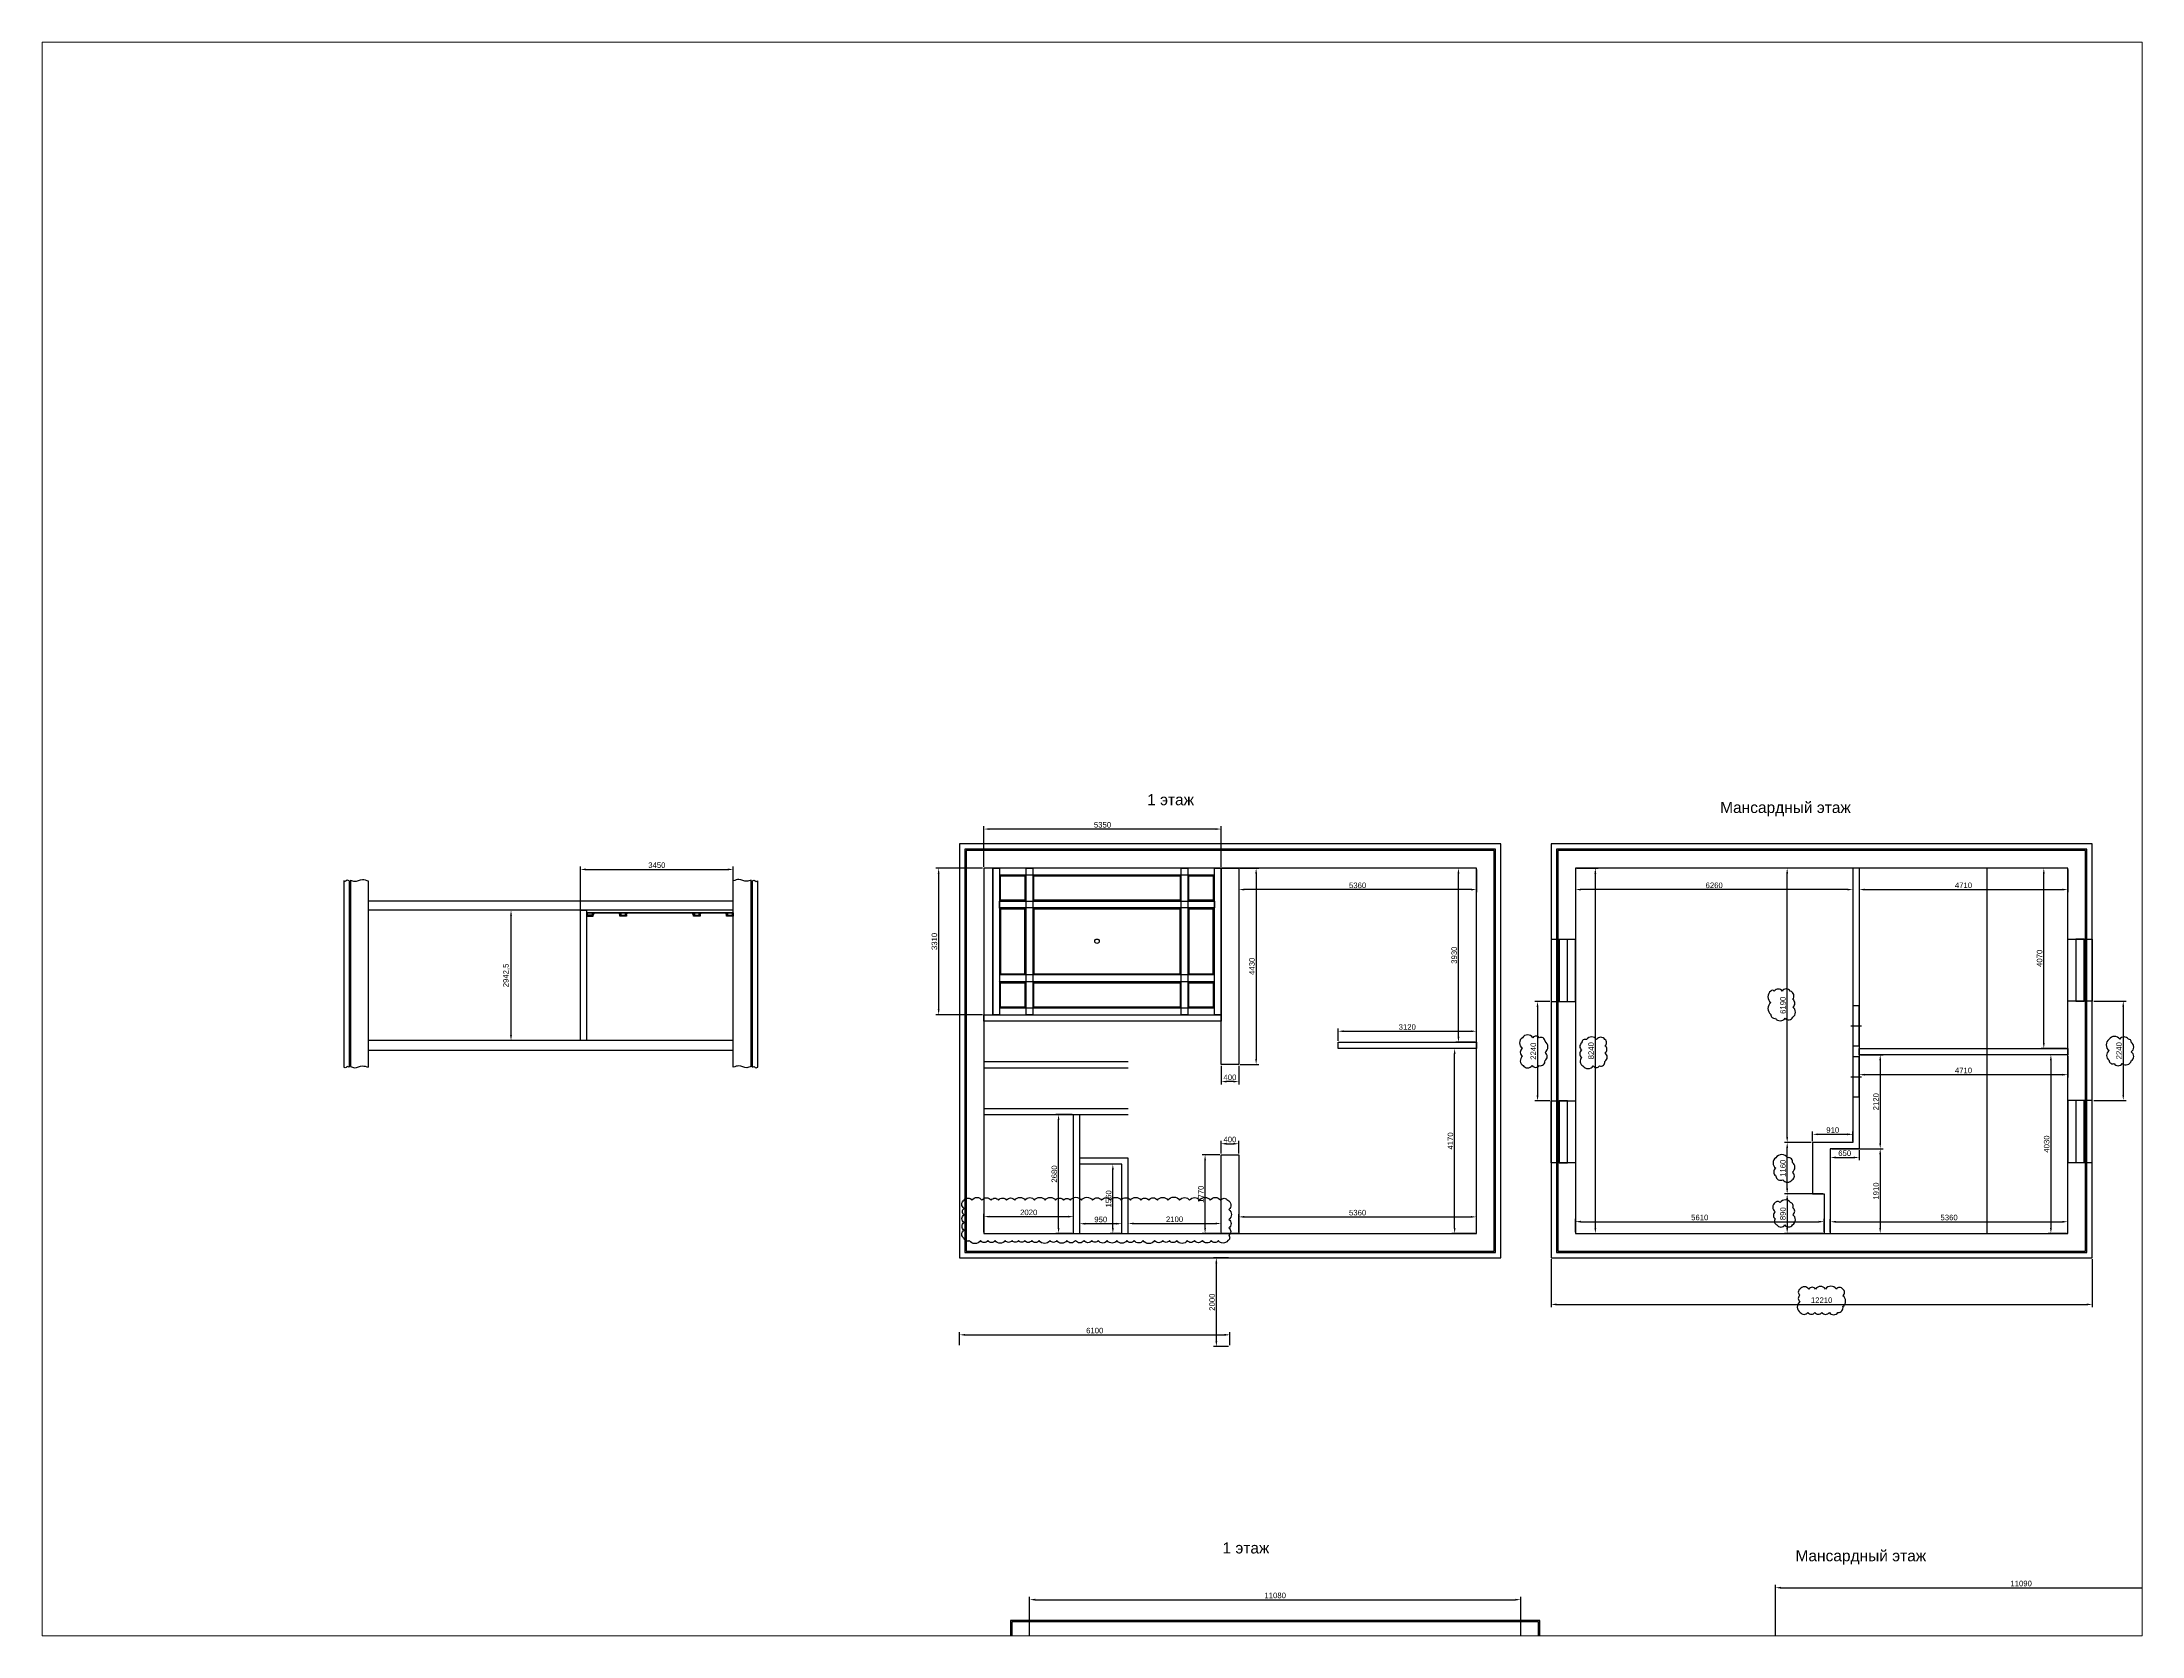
# Paper-space layout 'Layout1' of a CAD drawing. Header units: millimetres. Extents: x 26 to 231, y 20 to 176.
# The model-space entities are those that its viewports show. They can reach past a viewport. Long polylines and large blocks are cut down to what shows.
import ezdxf

# ---------------------------------------------------------------- set-up
doc = ezdxf.new("R2010")
doc.units = ezdxf.units.MM
doc.linetypes.add('CENTER', pattern=[50.8, 31.75, -6.35, 6.35, -6.35])
for name, color, linetype in [('Axes', 4, 'Continuous'), ('Dimensions', 3, 'Continuous'), ('Doors', 6, 'Continuous'), ('Marks', 1, 'Continuous'), ('walls-putty', 7, 'Continuous'), ('Windows', 5, 'Continuous')]:
    doc.layers.add(name, color=color, linetype=linetype)
doc.styles.get("Standard").update_dxf_attribs({"font": 'arial.ttf'})
doc.dimstyles.new('ISO-50', dxfattribs={"dimscale": 50, "dimtxt": 2.5, "dimasz": 2.5, "dimexe": 1.25, "dimexo": 0.625, "dimtad": 1, "dimtxsty": 'Standard', "dimcen": 2.5, "dimadec": 0, "dimazin": 0, "dimtfac": 1, "dimtmove": 0, "dimatfit": 3, "dimfxl": 1, "dimarcsym": 0})

# ---------------------------------------------------------------- blocks, each defined once
blk = doc.blocks.new('*D1')
at = {"layer": 'Defpoints', "color": 0, "transparency": 16777216}
for p in [(0, 9120), (0, 8240), (5350, 8240)]:
    blk.add_point(p, dxfattribs=at)
at = {"layer": 'Dimensions', "color": 0, "lineweight": -2, "transparency": 16777216}
for p, q in [((0, 8271), (0, 9182)), ((5225, 9120), (125, 9120)), ((5350, 8271), (5350, 9182))]:
    blk.add_line(p, q, dxfattribs=at)
at = {"layer": 'Dimensions', "color": 0, "transparency": 16777216}
for points in [[(125, 9140), (125, 9099), (0, 9120)], [(5225, 9140), (5225, 9099), (5350, 9120)]]:
    blk.add_solid(points, dxfattribs=at)
at = {"layer": 'Dimensions', "color": 0, "transparency": 16777216, "insert": (2675, 9215), "char_height": 125, "attachment_point": 5}
blk.add_mtext('5350', dxfattribs=at)
blk = doc.blocks.new('*D2')
at = {"layer": 'Defpoints', "color": 0, "transparency": 16777216}
for p in [(0, 8240), (-1023, 4930), (0, 4930)]:
    blk.add_point(p, dxfattribs=at)
at = {"layer": 'Dimensions', "color": 0, "lineweight": -2, "transparency": 16777216}
for p, q in [((-31, 8240), (-1085, 8240)), ((-1023, 8115), (-1023, 5055)), ((-31, 4930), (-1085, 4930))]:
    blk.add_line(p, q, dxfattribs=at)
at = {"layer": 'Dimensions', "color": 0, "transparency": 16777216}
for points in [[(-1043, 8115), (-1002, 8115), (-1023, 8240)], [(-1043, 5055), (-1002, 5055), (-1023, 4930)]]:
    blk.add_solid(points, dxfattribs=at)
at = {"layer": 'Dimensions', "color": 0, "transparency": 16777216, "insert": (-1118, 6585), "char_height": 125, "attachment_point": 5, "rotation": 90}
blk.add_mtext('3310', dxfattribs=at)
blk = doc.blocks.new('*D3')
at = {"layer": 'Defpoints', "color": 0, "transparency": 16777216}
for p in [(5750, 8240), (5750, 3810), (6141, 3810)]:
    blk.add_point(p, dxfattribs=at)
at = {"layer": 'Dimensions', "color": 0, "lineweight": -2, "transparency": 16777216}
for p, q in [((5781, 8240), (6204, 8240)), ((6141, 8115), (6141, 3935)), ((5781, 3810), (6204, 3810))]:
    blk.add_line(p, q, dxfattribs=at)
at = {"layer": 'Dimensions', "color": 0, "transparency": 16777216}
for points in [[(6120, 8115), (6162, 8115), (6141, 8240)], [(6120, 3935), (6162, 3935), (6141, 3810)]]:
    blk.add_solid(points, dxfattribs=at)
at = {"layer": 'Dimensions', "color": 0, "transparency": 16777216, "insert": (6046, 6025), "char_height": 125, "attachment_point": 5, "rotation": 90}
blk.add_mtext('4430', dxfattribs=at)
blk = doc.blocks.new('*D4')
at = {"layer": 'Defpoints', "color": 0, "transparency": 16777216}
for p in [(5750, 8240), (11110, 8240), (5750, 7755)]:
    blk.add_point(p, dxfattribs=at)
at = {"layer": 'Dimensions', "color": 0, "lineweight": -2, "transparency": 16777216}
for p, q in [((5750, 8209), (5750, 7693)), ((11110, 8209), (11110, 7693)), ((10985, 7755), (5875, 7755))]:
    blk.add_line(p, q, dxfattribs=at)
at = {"layer": 'Dimensions', "color": 0, "transparency": 16777216}
for points in [[(5875, 7776), (5875, 7734), (5750, 7755)], [(10985, 7776), (10985, 7734), (11110, 7755)]]:
    blk.add_solid(points, dxfattribs=at)
at = {"layer": 'Dimensions', "color": 0, "transparency": 16777216, "insert": (8430, 7850), "char_height": 125, "attachment_point": 5}
blk.add_mtext('5360', dxfattribs=at)
blk = doc.blocks.new('*D5')
at = {"layer": 'Defpoints', "color": 0, "transparency": 16777216}
for p in [(10705, 8240), (11110, 8240), (11110, 4310)]:
    blk.add_point(p, dxfattribs=at)
at = {"layer": 'Dimensions', "color": 0, "lineweight": -2, "transparency": 16777216}
for p, q in [((11079, 8240), (10643, 8240)), ((10705, 4435), (10705, 8115)), ((11079, 4310), (10643, 4310))]:
    blk.add_line(p, q, dxfattribs=at)
at = {"layer": 'Dimensions', "color": 0, "transparency": 16777216}
for points in [[(10684, 8115), (10726, 8115), (10705, 8240)], [(10684, 4435), (10726, 4435), (10705, 4310)]]:
    blk.add_solid(points, dxfattribs=at)
at = {"layer": 'Dimensions', "color": 0, "transparency": 16777216, "insert": (10610, 6275), "char_height": 125, "attachment_point": 5, "rotation": 90}
blk.add_mtext('3930', dxfattribs=at)
blk = doc.blocks.new('*D6')
at = {"layer": 'Defpoints', "color": 0, "transparency": 16777216}
for p in [(7990, 4310), (11110, 4560), (11110, 4310)]:
    blk.add_point(p, dxfattribs=at)
at = {"layer": 'Dimensions', "color": 0, "lineweight": -2, "transparency": 16777216}
for p, q in [((7990, 4341), (7990, 4622)), ((8115, 4560), (10985, 4560)), ((11110, 4341), (11110, 4622))]:
    blk.add_line(p, q, dxfattribs=at)
at = {"layer": 'Dimensions', "color": 0, "transparency": 16777216}
for points in [[(8115, 4580), (8115, 4539), (7990, 4560)], [(10985, 4580), (10985, 4539), (11110, 4560)]]:
    blk.add_solid(points, dxfattribs=at)
at = {"layer": 'Dimensions', "color": 0, "transparency": 16777216, "insert": (9550, 4655), "char_height": 125, "attachment_point": 5}
blk.add_mtext('3120', dxfattribs=at)
blk = doc.blocks.new('*D7')
at = {"layer": 'Defpoints', "color": 0, "transparency": 16777216}
for p in [(10619, 4170), (11110, 4170), (11110, 0)]:
    blk.add_point(p, dxfattribs=at)
at = {"layer": 'Dimensions', "color": 0, "lineweight": -2, "transparency": 16777216}
for p, q in [((11079, 4170), (10557, 4170)), ((10619, 125), (10619, 4045)), ((11079, 0), (10557, 0))]:
    blk.add_line(p, q, dxfattribs=at)
at = {"layer": 'Dimensions', "color": 0, "transparency": 16777216}
for points in [[(10599, 4045), (10640, 4045), (10619, 4170)], [(10599, 125), (10640, 125), (10619, 0)]]:
    blk.add_solid(points, dxfattribs=at)
at = {"layer": 'Dimensions', "color": 0, "transparency": 16777216, "insert": (10524, 2085), "char_height": 125, "attachment_point": 5, "rotation": 90}
blk.add_mtext('4170', dxfattribs=at)
blk = doc.blocks.new('*D8')
at = {"layer": 'Defpoints', "color": 0, "transparency": 16777216}
for p in [(11110, 373), (5750, 0), (11110, 0)]:
    blk.add_point(p, dxfattribs=at)
at = {"layer": 'Dimensions', "color": 0, "lineweight": -2, "transparency": 16777216}
for p, q in [((5750, 31), (5750, 435)), ((5875, 373), (10985, 373)), ((11110, 31), (11110, 435))]:
    blk.add_line(p, q, dxfattribs=at)
at = {"layer": 'Dimensions', "color": 0, "transparency": 16777216}
for points in [[(5875, 394), (5875, 352), (5750, 373)], [(10985, 394), (10985, 352), (11110, 373)]]:
    blk.add_solid(points, dxfattribs=at)
at = {"layer": 'Dimensions', "color": 0, "transparency": 16777216, "insert": (8430, 468), "char_height": 125, "attachment_point": 5}
blk.add_mtext('5360', dxfattribs=at)
blk = doc.blocks.new('*D9')
at = {"layer": 'Defpoints', "color": 0, "transparency": 16777216}
for p in [(3250, 0), (5350, 223), (5350, 0)]:
    blk.add_point(p, dxfattribs=at)
at = {"layer": 'Marks', "color": 0, "lineweight": -2, "transparency": 16777216}
for p, q in [((3250, 31), (3250, 286)), ((3375, 223), (5225, 223)), ((5350, 31), (5350, 286))]:
    blk.add_line(p, q, dxfattribs=at)
at = {"layer": 'Marks', "color": 0, "transparency": 16777216}
for points in [[(3375, 244), (3375, 203), (3250, 223)], [(5225, 244), (5225, 203), (5350, 223)]]:
    blk.add_solid(points, dxfattribs=at)
at = {"layer": 'Marks', "color": 0, "transparency": 16777216, "insert": (4300, 318), "char_height": 125, "attachment_point": 5}
blk.add_mtext('2100', dxfattribs=at)
blk = doc.blocks.new('*D10')
at = {"layer": 'Defpoints', "color": 0, "transparency": 16777216}
for p in [(4989, 1770), (5350, 1770), (5350, 0)]:
    blk.add_point(p, dxfattribs=at)
at = {"layer": 'Dimensions', "color": 0, "lineweight": -2, "transparency": 16777216}
for p, q in [((5319, 1770), (4927, 1770)), ((4989, 125), (4989, 1645)), ((5319, 0), (4927, 0))]:
    blk.add_line(p, q, dxfattribs=at)
at = {"layer": 'Dimensions', "color": 0, "transparency": 16777216}
for points in [[(4968, 1645), (5010, 1645), (4989, 1770)], [(4968, 125), (5010, 125), (4989, 0)]]:
    blk.add_solid(points, dxfattribs=at)
at = {"layer": 'Dimensions', "color": 0, "transparency": 16777216, "insert": (4894, 885), "char_height": 125, "attachment_point": 5, "rotation": 90}
blk.add_mtext('1770', dxfattribs=at)
blk = doc.blocks.new('*D11')
at = {"layer": 'Defpoints', "color": 0, "transparency": 16777216}
for p in [(5750, 2023), (5350, 1770), (5750, 1770)]:
    blk.add_point(p, dxfattribs=at)
at = {"layer": 'Dimensions', "color": 0, "lineweight": -2, "transparency": 16777216}
for p, q in [((5350, 1801), (5350, 2086)), ((5475, 2023), (5625, 2023)), ((5750, 1801), (5750, 2086))]:
    blk.add_line(p, q, dxfattribs=at)
at = {"layer": 'Dimensions', "color": 0, "transparency": 16777216}
for points in [[(5475, 2044), (5475, 2002), (5350, 2023)], [(5625, 2044), (5625, 2002), (5750, 2023)]]:
    blk.add_solid(points, dxfattribs=at)
at = {"layer": 'Dimensions', "color": 0, "transparency": 16777216, "insert": (5550, 2118), "char_height": 125, "attachment_point": 5}
blk.add_mtext('400', dxfattribs=at)
blk = doc.blocks.new('*D12')
at = {"layer": 'Defpoints', "color": 0, "transparency": 16777216}
for p in [(5350, 3810), (5750, 3810), (5350, 3425)]:
    blk.add_point(p, dxfattribs=at)
at = {"layer": 'Dimensions', "color": 0, "lineweight": -2, "transparency": 16777216}
for p, q in [((5350, 3779), (5350, 3362)), ((5625, 3425), (5475, 3425)), ((5750, 3779), (5750, 3362))]:
    blk.add_line(p, q, dxfattribs=at)
at = {"layer": 'Dimensions', "color": 0, "transparency": 16777216}
for points in [[(5475, 3445), (5475, 3404), (5350, 3425)], [(5625, 3445), (5625, 3404), (5750, 3425)]]:
    blk.add_solid(points, dxfattribs=at)
at = {"layer": 'Dimensions', "color": 0, "transparency": 16777216, "insert": (5550, 3520), "char_height": 125, "attachment_point": 5}
blk.add_mtext('400', dxfattribs=at)
blk = doc.blocks.new('*D13')
at = {"layer": 'Defpoints', "color": 0, "transparency": 16777216}
for p in [(2160, 219), (2160, 0), (3110, 0)]:
    blk.add_point(p, dxfattribs=at)
at = {"layer": 'Marks', "color": 0, "lineweight": -2, "transparency": 16777216}
for p, q in [((2160, 31), (2160, 281)), ((2985, 219), (2285, 219)), ((3110, 31), (3110, 281))]:
    blk.add_line(p, q, dxfattribs=at)
at = {"layer": 'Marks', "color": 0, "transparency": 16777216}
for points in [[(2285, 240), (2285, 198), (2160, 219)], [(2985, 240), (2985, 198), (3110, 219)]]:
    blk.add_solid(points, dxfattribs=at)
at = {"layer": 'Marks', "color": 0, "transparency": 16777216, "insert": (2635, 314), "char_height": 125, "attachment_point": 5}
blk.add_mtext('950', dxfattribs=at)
blk = doc.blocks.new('*D14')
at = {"layer": 'Defpoints', "color": 0, "transparency": 16777216}
for p in [(2908, 1560), (3110, 1560), (3110, 0)]:
    blk.add_point(p, dxfattribs=at)
at = {"layer": 'Dimensions', "color": 0, "lineweight": -2, "transparency": 16777216}
for p, q in [((3079, 1560), (2846, 1560)), ((2908, 125), (2908, 1435)), ((3079, 0), (2846, 0))]:
    blk.add_line(p, q, dxfattribs=at)
at = {"layer": 'Dimensions', "color": 0, "transparency": 16777216}
for points in [[(2887, 1435), (2929, 1435), (2908, 1560)], [(2887, 125), (2929, 125), (2908, 0)]]:
    blk.add_solid(points, dxfattribs=at)
at = {"layer": 'Dimensions', "color": 0, "transparency": 16777216, "insert": (2813, 780), "char_height": 125, "attachment_point": 5, "rotation": 90}
blk.add_mtext('1560', dxfattribs=at)
blk = doc.blocks.new('*D15')
at = {"layer": 'Defpoints', "color": 0, "transparency": 16777216}
for p in [(1683, 2680), (2020, 2680), (2020, 0)]:
    blk.add_point(p, dxfattribs=at)
at = {"layer": 'Dimensions', "color": 0, "lineweight": -2, "transparency": 16777216}
for p, q in [((1989, 2680), (1621, 2680)), ((1683, 125), (1683, 2555)), ((1989, 0), (1621, 0))]:
    blk.add_line(p, q, dxfattribs=at)
at = {"layer": 'Dimensions', "color": 0, "transparency": 16777216}
for points in [[(1662, 2555), (1704, 2555), (1683, 2680)], [(1662, 125), (1704, 125), (1683, 0)]]:
    blk.add_solid(points, dxfattribs=at)
at = {"layer": 'Dimensions', "color": 0, "transparency": 16777216, "insert": (1588, 1340), "char_height": 125, "attachment_point": 5, "rotation": 90}
blk.add_mtext('2680', dxfattribs=at)
blk = doc.blocks.new('*D16')
at = {"layer": 'Defpoints', "color": 0, "transparency": 16777216}
for p in [(0, 0), (2020, 379), (2020, 0)]:
    blk.add_point(p, dxfattribs=at)
at = {"layer": 'Marks', "color": 0, "lineweight": -2, "transparency": 16777216}
for p, q in [((0, 31), (0, 441)), ((125, 379), (1895, 379)), ((2020, 31), (2020, 441))]:
    blk.add_line(p, q, dxfattribs=at)
at = {"layer": 'Marks', "color": 0, "transparency": 16777216}
for points in [[(125, 399), (125, 358), (0, 379)], [(1895, 399), (1895, 358), (2020, 379)]]:
    blk.add_solid(points, dxfattribs=at)
at = {"layer": 'Marks', "color": 0, "transparency": 16777216, "insert": (1010, 474), "char_height": 125, "attachment_point": 5}
blk.add_mtext('2020', dxfattribs=at)
blk = doc.blocks.new('*D17')
at = {"layer": 'Defpoints', "color": 0, "transparency": 16777216}
for p in [(5243, -550), (5550, -550), (5550, -2550)]:
    blk.add_point(p, dxfattribs=at)
at = {"layer": 'Dimensions', "color": 0, "lineweight": -2, "transparency": 16777216}
for p, q in [((5519, -550), (5181, -550)), ((5243, -2425), (5243, -675)), ((5519, -2550), (5181, -2550))]:
    blk.add_line(p, q, dxfattribs=at)
at = {"layer": 'Dimensions', "color": 0, "transparency": 16777216}
for points in [[(5222, -675), (5264, -675), (5243, -550)], [(5222, -2425), (5264, -2425), (5243, -2550)]]:
    blk.add_solid(points, dxfattribs=at)
at = {"layer": 'Dimensions', "color": 0, "transparency": 16777216, "insert": (5148, -1550), "char_height": 125, "attachment_point": 5, "rotation": 90}
blk.add_mtext('2000', dxfattribs=at)
blk = doc.blocks.new('*D18')
at = {"layer": 'Defpoints', "color": 0, "transparency": 16777216}
for p in [(5550, -2287), (-550, -2550), (5550, -2550)]:
    blk.add_point(p, dxfattribs=at)
at = {"layer": 'Dimensions', "color": 0, "lineweight": -2, "transparency": 16777216}
for p, q in [((-550, -2519), (-550, -2225)), ((-425, -2287), (5425, -2287)), ((5550, -2519), (5550, -2225))]:
    blk.add_line(p, q, dxfattribs=at)
at = {"layer": 'Dimensions', "color": 0, "transparency": 16777216}
for points in [[(-425, -2266), (-425, -2308), (-550, -2287)], [(5425, -2266), (5425, -2308), (5550, -2287)]]:
    blk.add_solid(points, dxfattribs=at)
at = {"layer": 'Dimensions', "color": 0, "transparency": 16777216, "insert": (2500, -2192), "char_height": 125, "attachment_point": 5}
blk.add_mtext('6100', dxfattribs=at)
blk = doc.blocks.new('*D19')
at = {"layer": 'Defpoints', "color": 0, "transparency": 16777216}
for p in [(24455, 263), (19095, 0), (24455, 0)]:
    blk.add_point(p, dxfattribs=at)
at = {"layer": 'Dimensions', "color": 0, "lineweight": -2, "transparency": 16777216}
for p, q in [((19095, 31), (19095, 325)), ((19220, 263), (24330, 263)), ((24455, 31), (24455, 325))]:
    blk.add_line(p, q, dxfattribs=at)
at = {"layer": 'Dimensions', "color": 0, "transparency": 16777216}
for points in [[(19220, 284), (19220, 242), (19095, 263)], [(24330, 284), (24330, 242), (24455, 263)]]:
    blk.add_solid(points, dxfattribs=at)
at = {"layer": 'Dimensions', "color": 0, "transparency": 16777216, "insert": (21775, 358), "char_height": 125, "attachment_point": 5}
blk.add_mtext('5360', dxfattribs=at)
blk = doc.blocks.new('*D20')
at = {"layer": 'Defpoints', "color": 0, "transparency": 16777216}
for p in [(13345, 0), (18955, 265), (18955, 0)]:
    blk.add_point(p, dxfattribs=at)
at = {"layer": 'Dimensions', "color": 0, "lineweight": -2, "transparency": 16777216}
for p, q in [((13345, 31), (13345, 328)), ((13470, 265), (18830, 265)), ((18955, 31), (18955, 328))]:
    blk.add_line(p, q, dxfattribs=at)
at = {"layer": 'Dimensions', "color": 0, "transparency": 16777216}
for points in [[(13470, 286), (13470, 244), (13345, 265)], [(18830, 286), (18830, 244), (18955, 265)]]:
    blk.add_solid(points, dxfattribs=at)
at = {"layer": 'Dimensions', "color": 0, "transparency": 16777216, "insert": (16150, 360), "char_height": 125, "attachment_point": 5}
blk.add_mtext('5610', dxfattribs=at)
blk = doc.blocks.new('*D21')
at = {"layer": 'Defpoints', "color": 0, "transparency": 16777216}
for p in [(18955, 890), (18955, 0), (18122, 0)]:
    blk.add_point(p, dxfattribs=at)
at = {"layer": 'Marks', "color": 0, "lineweight": -2, "transparency": 16777216}
for p, q in [((18924, 890), (18059, 890)), ((18122, 765), (18122, 125)), ((18924, 0), (18059, 0))]:
    blk.add_line(p, q, dxfattribs=at)
at = {"layer": 'Marks', "color": 0, "transparency": 16777216}
for points in [[(18101, 765), (18143, 765), (18122, 890)], [(18101, 125), (18143, 125), (18122, 0)]]:
    blk.add_solid(points, dxfattribs=at)
at = {"layer": 'Marks', "color": 0, "transparency": 16777216, "insert": (18027, 445), "char_height": 125, "attachment_point": 5, "rotation": 90}
blk.add_mtext('890', dxfattribs=at)
blk = doc.blocks.new('*D22')
at = {"layer": 'Defpoints', "color": 0, "transparency": 16777216}
for p in [(18122, 2050), (18695, 2050), (18695, 890)]:
    blk.add_point(p, dxfattribs=at)
at = {"layer": 'Marks', "color": 0, "lineweight": -2, "transparency": 16777216}
for p, q in [((18664, 2050), (18059, 2050)), ((18122, 1015), (18122, 1925)), ((18664, 890), (18059, 890))]:
    blk.add_line(p, q, dxfattribs=at)
at = {"layer": 'Marks', "color": 0, "transparency": 16777216}
for points in [[(18101, 1925), (18143, 1925), (18122, 2050)], [(18101, 1015), (18143, 1015), (18122, 890)]]:
    blk.add_solid(points, dxfattribs=at)
at = {"layer": 'Marks', "color": 0, "transparency": 16777216, "insert": (18027, 1470), "char_height": 125, "attachment_point": 5, "rotation": 90}
blk.add_mtext('1160', dxfattribs=at)
blk = doc.blocks.new('*D23')
at = {"layer": 'Defpoints', "color": 0, "transparency": 16777216}
for p in [(18122, 8240), (19605, 8240), (18695, 2050)]:
    blk.add_point(p, dxfattribs=at)
at = {"layer": 'Marks', "color": 0, "lineweight": -2, "transparency": 16777216}
for p, q in [((19574, 8240), (18059, 8240)), ((18122, 2175), (18122, 8115)), ((18664, 2050), (18059, 2050))]:
    blk.add_line(p, q, dxfattribs=at)
at = {"layer": 'Marks', "color": 0, "transparency": 16777216}
for points in [[(18101, 8115), (18143, 8115), (18122, 8240)], [(18101, 2175), (18143, 2175), (18122, 2050)]]:
    blk.add_solid(points, dxfattribs=at)
at = {"layer": 'Marks', "color": 0, "transparency": 16777216, "insert": (18027, 5145), "char_height": 125, "attachment_point": 5, "rotation": 90}
blk.add_mtext('6190', dxfattribs=at)
blk = doc.blocks.new('*D24')
at = {"layer": 'Defpoints', "color": 0, "transparency": 16777216}
for p in [(13345, 8240), (13794, 8240), (13345, 0)]:
    blk.add_point(p, dxfattribs=at)
at = {"layer": 'Marks', "color": 0, "lineweight": -2, "transparency": 16777216}
for p, q in [((13377, 8240), (13857, 8240)), ((13794, 125), (13794, 8115)), ((13377, 0), (13857, 0))]:
    blk.add_line(p, q, dxfattribs=at)
at = {"layer": 'Marks', "color": 0, "transparency": 16777216}
for points in [[(13773, 8115), (13815, 8115), (13794, 8240)], [(13773, 125), (13815, 125), (13794, 0)]]:
    blk.add_solid(points, dxfattribs=at)
at = {"layer": 'Marks', "color": 0, "transparency": 16777216, "insert": (13699, 4120), "char_height": 125, "attachment_point": 5, "rotation": 90}
blk.add_mtext('8240', dxfattribs=at)
blk = doc.blocks.new('*D25')
at = {"layer": 'Defpoints', "color": 0, "transparency": 16777216}
for p in [(13345, 8240), (19605, 8240), (13345, 7755)]:
    blk.add_point(p, dxfattribs=at)
at = {"layer": 'Dimensions', "color": 0, "lineweight": -2, "transparency": 16777216}
for p, q in [((13345, 8209), (13345, 7693)), ((19605, 8209), (19605, 7693)), ((19480, 7755), (13470, 7755))]:
    blk.add_line(p, q, dxfattribs=at)
at = {"layer": 'Dimensions', "color": 0, "transparency": 16777216}
for points in [[(13470, 7776), (13470, 7734), (13345, 7755)], [(19480, 7776), (19480, 7734), (19605, 7755)]]:
    blk.add_solid(points, dxfattribs=at)
at = {"layer": 'Dimensions', "color": 0, "transparency": 16777216, "insert": (16475, 7850), "char_height": 125, "attachment_point": 5}
blk.add_mtext('6260', dxfattribs=at)
blk = doc.blocks.new('*D26')
at = {"layer": 'Defpoints', "color": 0, "transparency": 16777216}
for p in [(19745, 8240), (24455, 8240), (24455, 7755)]:
    blk.add_point(p, dxfattribs=at)
at = {"layer": 'Dimensions', "color": 0, "lineweight": -2, "transparency": 16777216}
for p, q in [((19745, 8209), (19745, 7693)), ((24455, 8209), (24455, 7693)), ((19870, 7755), (24330, 7755))]:
    blk.add_line(p, q, dxfattribs=at)
at = {"layer": 'Dimensions', "color": 0, "transparency": 16777216}
for points in [[(19870, 7776), (19870, 7734), (19745, 7755)], [(24330, 7776), (24330, 7734), (24455, 7755)]]:
    blk.add_solid(points, dxfattribs=at)
at = {"layer": 'Dimensions', "color": 0, "transparency": 16777216, "insert": (22100, 7850), "char_height": 125, "attachment_point": 5}
blk.add_mtext('4710', dxfattribs=at)
blk = doc.blocks.new('*D27')
at = {"layer": 'Defpoints', "color": 0, "transparency": 16777216}
for p in [(19745, 4030), (24455, 4030), (19745, 3580)]:
    blk.add_point(p, dxfattribs=at)
at = {"layer": 'Dimensions', "color": 0, "lineweight": -2, "transparency": 16777216}
for p, q in [((19745, 3999), (19745, 3517)), ((24455, 3999), (24455, 3517)), ((24330, 3580), (19870, 3580))]:
    blk.add_line(p, q, dxfattribs=at)
at = {"layer": 'Dimensions', "color": 0, "transparency": 16777216}
for points in [[(19870, 3601), (19870, 3559), (19745, 3580)], [(24330, 3601), (24330, 3559), (24455, 3580)]]:
    blk.add_solid(points, dxfattribs=at)
at = {"layer": 'Dimensions', "color": 0, "transparency": 16777216, "insert": (22100, 3675), "char_height": 125, "attachment_point": 5}
blk.add_mtext('4710', dxfattribs=at)
blk = doc.blocks.new('*D28')
at = {"layer": 'Defpoints', "color": 0, "transparency": 16777216}
for p in [(24455, 4030), (24072, 0), (24455, 0)]:
    blk.add_point(p, dxfattribs=at)
at = {"layer": 'Dimensions', "color": 0, "lineweight": -2, "transparency": 16777216}
for p, q in [((24424, 4030), (24009, 4030)), ((24072, 3905), (24072, 125)), ((24424, 0), (24009, 0))]:
    blk.add_line(p, q, dxfattribs=at)
at = {"layer": 'Dimensions', "color": 0, "transparency": 16777216}
for points in [[(24051, 3905), (24093, 3905), (24072, 4030)], [(24051, 125), (24093, 125), (24072, 0)]]:
    blk.add_solid(points, dxfattribs=at)
at = {"layer": 'Dimensions', "color": 0, "transparency": 16777216, "insert": (23977, 2015), "char_height": 125, "attachment_point": 5, "rotation": 90}
blk.add_mtext('4030', dxfattribs=at)
blk = doc.blocks.new('*D29')
at = {"layer": 'Defpoints', "color": 0, "transparency": 16777216}
for p in [(23912, 8240), (24455, 8240), (24455, 4170)]:
    blk.add_point(p, dxfattribs=at)
at = {"layer": 'Dimensions', "color": 0, "lineweight": -2, "transparency": 16777216}
for p, q in [((24424, 8240), (23849, 8240)), ((23912, 4295), (23912, 8115)), ((24424, 4170), (23849, 4170))]:
    blk.add_line(p, q, dxfattribs=at)
at = {"layer": 'Dimensions', "color": 0, "transparency": 16777216}
for points in [[(23891, 8115), (23933, 8115), (23912, 8240)], [(23891, 4295), (23933, 4295), (23912, 4170)]]:
    blk.add_solid(points, dxfattribs=at)
at = {"layer": 'Dimensions', "color": 0, "transparency": 16777216, "insert": (23817, 6205), "char_height": 125, "attachment_point": 5, "rotation": 90}
blk.add_mtext('4070', dxfattribs=at)
blk = doc.blocks.new('*D30')
at = {"layer": 'Defpoints', "color": 0, "transparency": 16777216}
for p in [(19095, 1910), (19745, 1910), (19745, 1713)]:
    blk.add_point(p, dxfattribs=at)
at = {"layer": 'Dimensions', "color": 0, "lineweight": -2, "transparency": 16777216}
for p, q in [((19095, 1879), (19095, 1650)), ((19220, 1713), (19620, 1713)), ((19745, 1879), (19745, 1650))]:
    blk.add_line(p, q, dxfattribs=at)
at = {"layer": 'Dimensions', "color": 0, "transparency": 16777216}
for points in [[(19220, 1733), (19220, 1692), (19095, 1713)], [(19620, 1733), (19620, 1692), (19745, 1713)]]:
    blk.add_solid(points, dxfattribs=at)
at = {"layer": 'Dimensions', "color": 0, "transparency": 16777216, "insert": (19420, 1808), "char_height": 125, "attachment_point": 5}
blk.add_mtext('650', dxfattribs=at)
blk = doc.blocks.new('*D31')
at = {"layer": 'Defpoints', "color": 0, "transparency": 16777216}
for p in [(19745, 4030), (19745, 1910), (20221, 1910)]:
    blk.add_point(p, dxfattribs=at)
at = {"layer": 'Dimensions', "color": 0, "lineweight": -2, "transparency": 16777216}
for p, q in [((19777, 4030), (20284, 4030)), ((20221, 3905), (20221, 2035)), ((19777, 1910), (20284, 1910))]:
    blk.add_line(p, q, dxfattribs=at)
at = {"layer": 'Dimensions', "color": 0, "transparency": 16777216}
for points in [[(20200, 3905), (20242, 3905), (20221, 4030)], [(20200, 2035), (20242, 2035), (20221, 1910)]]:
    blk.add_solid(points, dxfattribs=at)
at = {"layer": 'Dimensions', "color": 0, "transparency": 16777216, "insert": (20126, 2970), "char_height": 125, "attachment_point": 5, "rotation": 90}
blk.add_mtext('2120', dxfattribs=at)
blk = doc.blocks.new('*D32')
at = {"layer": 'Defpoints', "color": 0, "transparency": 16777216}
for p in [(18695, 2050), (19605, 2235), (19605, 2050)]:
    blk.add_point(p, dxfattribs=at)
at = {"layer": 'Dimensions', "color": 0, "lineweight": -2, "transparency": 16777216}
for p, q in [((18695, 2081), (18695, 2297)), ((18820, 2235), (19480, 2235)), ((19605, 2081), (19605, 2297))]:
    blk.add_line(p, q, dxfattribs=at)
at = {"layer": 'Dimensions', "color": 0, "transparency": 16777216}
for points in [[(18820, 2256), (18820, 2214), (18695, 2235)], [(19480, 2256), (19480, 2214), (19605, 2235)]]:
    blk.add_solid(points, dxfattribs=at)
at = {"layer": 'Dimensions', "color": 0, "transparency": 16777216, "insert": (19150, 2330), "char_height": 125, "attachment_point": 5}
blk.add_mtext('910', dxfattribs=at)
blk = doc.blocks.new('*D33')
at = {"layer": 'Defpoints', "color": 0, "transparency": 16777216}
for p in [(19095, 1910), (19095, 0), (20221, 0)]:
    blk.add_point(p, dxfattribs=at)
at = {"layer": 'Dimensions', "color": 0, "lineweight": -2, "transparency": 16777216}
for p, q in [((19127, 1910), (20284, 1910)), ((20221, 1785), (20221, 125)), ((19127, 0), (20284, 0))]:
    blk.add_line(p, q, dxfattribs=at)
at = {"layer": 'Dimensions', "color": 0, "transparency": 16777216}
for points in [[(20200, 1785), (20242, 1785), (20221, 1910)], [(20200, 125), (20242, 125), (20221, 0)]]:
    blk.add_solid(points, dxfattribs=at)
at = {"layer": 'Dimensions', "color": 0, "transparency": 16777216, "insert": (20126, 955), "char_height": 125, "attachment_point": 5, "rotation": 90}
blk.add_mtext('1910', dxfattribs=at)
blk = doc.blocks.new('*D34')
at = {"layer": 'Defpoints', "color": 0, "transparency": 16777216}
for p in [(12795, 5230), (12490, 2990), (12795, 2990)]:
    blk.add_point(p, dxfattribs=at)
at = {"layer": 'Marks', "color": 0, "lineweight": -2, "transparency": 16777216}
for p, q in [((12764, 5230), (12428, 5230)), ((12490, 5105), (12490, 3115)), ((12764, 2990), (12428, 2990))]:
    blk.add_line(p, q, dxfattribs=at)
at = {"layer": 'Marks', "color": 0, "transparency": 16777216}
for points in [[(12469, 5105), (12511, 5105), (12490, 5230)], [(12469, 3115), (12511, 3115), (12490, 2990)]]:
    blk.add_solid(points, dxfattribs=at)
at = {"layer": 'Marks', "color": 0, "transparency": 16777216, "insert": (12395, 4110), "char_height": 125, "attachment_point": 5, "rotation": 90}
blk.add_mtext('2240', dxfattribs=at)
blk = doc.blocks.new('*D35')
at = {"layer": 'Defpoints', "color": 0, "transparency": 16777216}
for p in [(25005, 5240), (25005, 3000), (25705, 3000)]:
    blk.add_point(p, dxfattribs=at)
at = {"layer": 'Marks', "color": 0, "lineweight": -2, "transparency": 16777216}
for p, q in [((25037, 5240), (25767, 5240)), ((25705, 5115), (25705, 3125)), ((25037, 3000), (25767, 3000))]:
    blk.add_line(p, q, dxfattribs=at)
at = {"layer": 'Marks', "color": 0, "transparency": 16777216}
for points in [[(25684, 5115), (25725, 5115), (25705, 5240)], [(25684, 3125), (25725, 3125), (25705, 3000)]]:
    blk.add_solid(points, dxfattribs=at)
at = {"layer": 'Marks', "color": 0, "transparency": 16777216, "insert": (25610, 4120), "char_height": 125, "attachment_point": 5, "rotation": 90}
blk.add_mtext('2240', dxfattribs=at)
blk = doc.blocks.new('*D36')
at = {"layer": 'Defpoints', "color": 0, "transparency": 16777216}
for p in [(12795, -550), (25005, -550), (25005, -1602)]:
    blk.add_point(p, dxfattribs=at)
at = {"layer": 'Marks', "color": 0, "lineweight": -2, "transparency": 16777216}
for p, q in [((12795, -581), (12795, -1665)), ((25005, -581), (25005, -1665)), ((12920, -1602), (24880, -1602))]:
    blk.add_line(p, q, dxfattribs=at)
at = {"layer": 'Marks', "color": 0, "transparency": 16777216}
for points in [[(12920, -1581), (12920, -1623), (12795, -1602)], [(24880, -1581), (24880, -1623), (25005, -1602)]]:
    blk.add_solid(points, dxfattribs=at)
at = {"layer": 'Marks', "color": 0, "transparency": 16777216, "insert": (18900, -1507), "char_height": 125, "attachment_point": 5}
blk.add_mtext('12210', dxfattribs=at)
blk = doc.blocks.new('*D37')
at = {"layer": 'Defpoints', "color": 0, "transparency": 16777216}
for p in [(-5655, 8209), (-5655, 7291), (-9105, 4348)]:
    blk.add_point(p, dxfattribs=at)
at = {"layer": 'Dimensions', "color": 0, "lineweight": -2, "transparency": 16777216}
for p, q in [((-9105, 4379), (-9105, 8272)), ((-8980, 8209), (-5780, 8209)), ((-5655, 7322), (-5655, 8272))]:
    blk.add_line(p, q, dxfattribs=at)
at = {"layer": 'Dimensions', "color": 0, "transparency": 16777216}
for points in [[(-8980, 8230), (-8980, 8188), (-9105, 8209)], [(-5780, 8230), (-5780, 8188), (-5655, 8209)]]:
    blk.add_solid(points, dxfattribs=at)
at = {"layer": 'Dimensions', "color": 0, "transparency": 16777216, "insert": (-7380, 8304), "char_height": 125, "attachment_point": 5}
blk.add_mtext('3450', dxfattribs=at)
blk = doc.blocks.new('U-profile')
at = {"color": 0}
for points in [[(150, 0), (0, 0), (0, 16), (150, 16)], [(5, 70), (21, 70), (21, 16), (5, 16)], [(129, 70), (145, 70), (145, 16), (129, 16)]]:
    blk.add_lwpolyline(points, close=True, dxfattribs=at)
blk = doc.blocks.new('*D40')
at = {"layer": 'Defpoints', "color": 0, "transparency": 16777216}
for p in [(12111, -9158), (12111, -17378), (12968, -17378)]:
    blk.add_point(p, dxfattribs=at)
at = {"layer": 'Dimensions', "color": 0, "lineweight": -2, "transparency": 16777216}
for p, q in [((12142, -9158), (13031, -9158)), ((12968, -9283), (12968, -17253)), ((12142, -17378), (13031, -17378))]:
    blk.add_line(p, q, dxfattribs=at)
at = {"layer": 'Dimensions', "color": 0, "transparency": 16777216}
for points in [[(12948, -9283), (12989, -9283), (12968, -9158)], [(12948, -17253), (12989, -17253), (12968, -17378)]]:
    blk.add_solid(points, dxfattribs=at)
at = {"layer": 'Dimensions', "color": 0, "transparency": 16777216, "insert": (12873, -13268), "char_height": 125, "attachment_point": 5, "rotation": 90}
blk.add_mtext('8220', dxfattribs=at)
blk = doc.blocks.new('*D42')
at = {"layer": 'Defpoints', "color": 0, "transparency": 16777216}
for p in [(12111, -8260), (1031, -9158), (12111, -9158)]:
    blk.add_point(p, dxfattribs=at)
at = {"layer": 'Dimensions', "color": 0, "lineweight": -2, "transparency": 16777216}
for p, q in [((1031, -9127), (1031, -8198)), ((1156, -8260), (11986, -8260)), ((12111, -9127), (12111, -8198))]:
    blk.add_line(p, q, dxfattribs=at)
at = {"layer": 'Dimensions', "color": 0, "transparency": 16777216}
for points in [[(1156, -8239), (1156, -8281), (1031, -8260)], [(11986, -8239), (11986, -8281), (12111, -8260)]]:
    blk.add_solid(points, dxfattribs=at)
at = {"layer": 'Dimensions', "color": 0, "transparency": 16777216, "insert": (6571, -8165), "char_height": 125, "attachment_point": 5}
blk.add_mtext('11080', dxfattribs=at)
blk = doc.blocks.new('*D43')
at = {"layer": 'Defpoints', "color": 0, "transparency": 16777216}
for p in [(28945, -7991), (17855, -9158), (28945, -9158)]:
    blk.add_point(p, dxfattribs=at)
at = {"layer": 'Dimensions', "color": 0, "lineweight": -2, "transparency": 16777216}
for p, q in [((17855, -9127), (17855, -7928)), ((17980, -7991), (28820, -7991)), ((28945, -9127), (28945, -7928))]:
    blk.add_line(p, q, dxfattribs=at)
at = {"layer": 'Dimensions', "color": 0, "transparency": 16777216}
for points in [[(17980, -7970), (17980, -8011), (17855, -7991)], [(28820, -7970), (28820, -8011), (28945, -7991)]]:
    blk.add_solid(points, dxfattribs=at)
at = {"layer": 'Dimensions', "color": 0, "transparency": 16777216, "insert": (23400, -7896), "char_height": 125, "attachment_point": 5}
blk.add_mtext('11090', dxfattribs=at)
blk = doc.blocks.new('*D70')
at = {"layer": 'Defpoints', "color": 0, "transparency": 16777216}
for p in [(1031, -9158), (1970, -9158), (1031, -12468)]:
    blk.add_point(p, dxfattribs=at)
at = {"layer": 'Dimensions', "color": 0, "lineweight": -2, "transparency": 16777216}
for p, q in [((1062, -9158), (2033, -9158)), ((1970, -12343), (1970, -9283)), ((1062, -12468), (2033, -12468))]:
    blk.add_line(p, q, dxfattribs=at)
at = {"layer": 'Dimensions', "color": 0, "transparency": 16777216}
for points in [[(1949, -9283), (1991, -9283), (1970, -9158)], [(1949, -12343), (1991, -12343), (1970, -12468)]]:
    blk.add_solid(points, dxfattribs=at)
at = {"layer": 'Dimensions', "color": 0, "transparency": 16777216, "insert": (1875, -10813), "char_height": 125, "attachment_point": 5, "rotation": 90}
blk.add_mtext('3310', dxfattribs=at)
blk = doc.blocks.new('*D94')
at = {"layer": 'Defpoints', "color": 0, "transparency": 16777216}
for p in [(-10670, 7291), (-8965, 7291), (-8965, 4348)]:
    blk.add_point(p, dxfattribs=at)
at = {"layer": 'Dimensions', "color": 0, "lineweight": -2, "transparency": 16777216}
for p, q in [((-8996, 7291), (-10733, 7291)), ((-10670, 4473), (-10670, 7166)), ((-8996, 4348), (-10733, 4348))]:
    blk.add_line(p, q, dxfattribs=at)
at = {"layer": 'Dimensions', "color": 0, "transparency": 16777216}
for points in [[(-10691, 7166), (-10649, 7166), (-10670, 7291)], [(-10691, 4473), (-10649, 4473), (-10670, 4348)]]:
    blk.add_solid(points, dxfattribs=at)
at = {"layer": 'Dimensions', "color": 0, "transparency": 16777216, "insert": (-10776, 5819), "char_height": 125, "attachment_point": 5, "rotation": 90}
blk.add_mtext('2942,5', dxfattribs=at)

msp = doc.modelspace()

# ---------------------------------------------------------------- linework, layer by layer
for p, q in [((200, 8240), (200, 4930)), ((350, 8240), (350, 4930)), ((22631.991, 0), (22631.991, 8240)), ((-14445.135, 7953.193), (-14445.135, 3749.567)), ((-14325.135, 7951.409), (-14325.135, 3747.782)), ((-14295.135, 7969.391), (-14295.135, 3765.764)), ((-13895.135, 7951.409), (-13895.135, 3747.782)), ((-5655.135, 3747.782), (-5655.135, 7951.409)), ((-5255.135, 3765.764), (-5255.135, 7969.391)), ((-5225.135, 3747.782), (-5225.135, 7951.409)), ((-5105.135, 3749.567), (-5105.135, 7953.193)), ((-5655.135, 7490.663), (-13895.135, 7490.663)), ((-5655.135, 7290.663), (-13895.135, 7290.663)), ((-5655.135, 4348.163), (-13895.135, 4348.163)), ((-5655.135, 4128.163), (-13895.135, 4128.163)), ((0, 3875), (3250, 3875)), ((24455.257, 0), (24455.257, 4170)), ((0, 3735), (3250, 3735)), ((0, 2820), (3250, 2820)), ((0, 2680), (3250, 2680)), ((2020, 0), (2020, 2680)), ((2160, 0), (2160, 2680)), ((3250, 1700), (2160, 1700)), ((3110, 1560), (2160, 1560)), ((3110, 0), (3110, 1560)), ((3250, 0), (3250, 1700)), ((5750, 1770), (5750, 0)), ((17854.853, -9158.094), (24114.853, -9158.094)), ((17854.853, -17378.094), (17854.853, -9158.094)), ((24234.853, -9158.094), (28944.853, -9158.094))]:
    msp.add_line(p, q)
at = {"color": 2}
for p, q in [((375, 8065), (350, 8090)), ((925, 8065), (950, 8090)), ((1125, 8065), (1100, 8090)), ((4425, 8065), (4450, 8090)), ((4625, 8065), (4600, 8090)), ((5175, 8065), (5200, 8090)), ((375, 7515), (350, 7490)), ((375, 7315), (350, 7340)), ((925, 7515), (950, 7490)), ((925, 7315), (950, 7340)), ((1125, 7515), (1100, 7490)), ((1125, 7315), (1100, 7340)), ((4425, 7515), (4450, 7490)), ((4425, 7315), (4450, 7340)), ((4625, 7515), (4600, 7490)), ((4625, 7315), (4600, 7340)), ((5175, 7515), (5200, 7490)), ((5175, 7315), (5200, 7340)), ((375, 5855), (350, 5830)), ((925, 5855), (950, 5830)), ((1125, 5855), (1100, 5830)), ((4425, 5855), (4450, 5830)), ((4625, 5855), (4600, 5830)), ((5175, 5855), (5200, 5830)), ((375, 5655), (350, 5680)), ((925, 5655), (950, 5680)), ((4425, 5655), (4450, 5680)), ((4625, 5655), (4600, 5680)), ((5175, 5655), (5200, 5680)), ((375, 5105), (350, 5080)), ((925, 5105), (950, 5080)), ((4425, 5105), (4450, 5080)), ((4625, 5105), (4600, 5080)), ((5175, 5105), (5200, 5080))]:
    msp.add_line(p, q, dxfattribs=at)
at = {"color": 252, "true_color": 0x939598}
for p, q in [((-8965.135, 7240.663), (-5655.135, 7240.663)), ((-8965.135, 7228.163), (-5655.135, 7228.163))]:
    msp.add_line(p, q, dxfattribs=at)
at = {"color": 1}
msp.add_line((24114.853, -9158.094), (24234.853, -9158.094), dxfattribs=at)
for points in [[(-550, -550), (11660, -550), (11660, 8790), (-550, 8790)], [(-430, -430), (11540, -430), (11540, 8670), (-430, 8670)], [(-400, -400), (11510, -400), (11510, 8640), (-400, 8640)], [(12795.257, -550), (25005.257, -550), (25005.257, 8790), (12795.257, 8790)], [(12915.257, -430), (24885.257, -430), (24885.257, 8670), (12915.257, 8670)], [(12945.257, -400), (24855.257, -400), (24855.257, 8640), (12945.257, 8640)], [(0, 0), (11110, 0), (11110, 8240), (0, 8240)], [(5350, 8240), (5750, 8240), (5750, 3810), (5350, 3810)], [(13345.257, 0), (24455.257, 0), (24455.257, 8240), (13345.257, 8240)], [(0, 4930), (5350, 4930), (5350, 4790), (0, 4790)], [(7990, 4310), (11110, 4310), (11110, 4170), (7990, 4170)], [(19745.257, 4170), (24455.257, 4170), (24455.257, 4030), (19745.257, 4030)], [(5350, 1770), (5750, 1770), (5750, 0), (5350, 0)], [(601.158, -17808.094), (12541.158, -17808.094), (12541.158, -8728.094), (601.158, -8728.094)], [(631.158, -17778.094), (12511.158, -17778.094), (12511.158, -8758.094), (631.158, -8758.094)]]:
    msp.add_lwpolyline(points, close=True)
at = {"color": 6}
for points in [[(200, 8240), (350, 8240), (350, 4930), (200, 4930)], [(5200, 8240), (350, 8240), (350, 8090), (5200, 8090)], [(950, 8240), (1100, 8240), (1100, 4930), (950, 4930)], [(4450, 8240), (4600, 8240), (4600, 4930), (4450, 4930)], [(5200, 8240), (5350, 8240), (5350, 4930), (5200, 4930)], [(5200, 7340), (350, 7340), (350, 7490), (5200, 7490)], [(5200, 5830), (350, 5830), (350, 5680), (5200, 5680)], [(5200, 5080), (350, 5080), (350, 4930), (5200, 4930)]]:
    msp.add_lwpolyline(points, close=True, dxfattribs=at)
at = {"color": 2}
for points in [[(375, 8065), (925, 8065), (925, 7515), (375, 7515)], [(1125, 8065), (4425, 8065), (4425, 7515), (1125, 7515)], [(4625, 8065), (5175, 8065), (5175, 7515), (4625, 7515)], [(-8820.135, 7228.163), (-8820.135, 7174.163), (-8790.135, 7228.163)], [(-8210.135, 7228.163), (-8210.135, 7174.163), (-8240.135, 7228.163)], [(-8070.135, 7228.163), (-8070.135, 7174.163), (-8040.135, 7228.163)], [(-6550.135, 7228.163), (-6550.135, 7174.163), (-6580.135, 7228.163)], [(-6410.135, 7228.163), (-6410.135, 7174.163), (-6380.135, 7228.163)], [(-5800.135, 7228.163), (-5800.135, 7174.163), (-5830.135, 7228.163)], [(925, 7315), (375, 7315), (375, 5855), (925, 5855)], [(4425, 7315), (1125, 7315), (1125, 5855), (4425, 5855)], [(5175, 7315), (4625, 7315), (4625, 5855), (5175, 5855)], [(375, 5655), (925, 5655), (925, 5105), (375, 5105)], [(1125, 5655), (4425, 5655), (4425, 5105), (1125, 5105)], [(4625, 5655), (5175, 5655), (5175, 5105), (4625, 5105)]]:
    msp.add_lwpolyline(points, close=True, dxfattribs=at)
for points in [[(19605.257, 8240), (19605.257, 2050), (18695.257, 2050), (18695.257, 890), (18955.257, 890), (18955.257, 0)], [(19745.257, 8240), (19745.257, 1910), (19095.257, 1910), (19095.257, 0)], [(-9105.135, 4348.163), (-9105.135, 7290.663), (-8965.135, 7290.663), (-8965.135, 4348.163)]]:
    msp.add_lwpolyline(points)
at = {"color": 240, "lineweight": 30, "true_color": 0xed1f24}
msp.add_circle((2550, 6590), 50, dxfattribs=at)
for points in [[(-14325.135, 7951.409), (-14339.573, 7960.248), (-14370.471, 7979.166), (-14405.756, 7920.805), (-14432.473, 7952.736), (-14445.135, 7953.193)], [(-5225.135, 7951.409), (-5210.697, 7960.248), (-5179.799, 7979.166), (-5144.514, 7920.805), (-5117.797, 7952.736), (-5105.135, 7953.193)], [(-14325.135, 3747.782), (-14339.573, 3756.622), (-14370.471, 3775.539), (-14405.756, 3717.179), (-14432.473, 3749.109), (-14445.135, 3749.567)], [(-5225.135, 3747.782), (-5210.697, 3756.622), (-5179.799, 3775.539), (-5144.514, 3717.179), (-5117.797, 3749.109), (-5105.135, 3749.567)]]:
    msp.add_open_spline(points, degree=3, knots=[0, 0, 0, 0, 44.112267371, 94.402646749, 132.507367863, 132.507367863, 132.507367863, 132.507367863])
for points in [[(-14295.135, 7969.391), (-14202.341, 7941.6), (-14022.396, 7980.834), (-13895.135, 7951.409)], [(-5255.135, 7969.391), (-5347.928, 7941.6), (-5527.874, 7980.834), (-5655.135, 7951.409)], [(-14295.135, 3765.764), (-14202.341, 3737.974), (-14022.396, 3777.207), (-13895.135, 3747.782)], [(-5255.135, 3765.764), (-5347.928, 3737.974), (-5527.874, 3777.207), (-5655.135, 3747.782)]]:
    msp.add_spline(points, degree=3)
at = {"layer": 'Axes', "linetype": 'CENTER', "ltscale": 2}
for p, q in [((19555.257, 4680), (19795.257, 4680)), ((19555.257, 3530), (19795.257, 3530))]:
    msp.add_line(p, q, dxfattribs=at)
at = {"layer": 'Doors'}
for points in [[(19745.257, 5130), (19605.257, 5130), (19605.257, 4230), (19745.257, 4230)], [(19745.257, 3980), (19605.257, 3980), (19605.257, 3080), (19745.257, 3080)]]:
    msp.add_lwpolyline(points, close=True, dxfattribs=at)
at = {"layer": 'Marks'}
for points in [[(17755.251, 5465.915, 0.52056705), (17755.251, 5205.975, 0.52056705), (17755.251, 4940.338, 0.52056705), (17855.378, 4852.032, 0.52056705), (18075.738, 4852.032, 0.52056705), (18249.789, 4874.964, 0.52056705), (18249.789, 5104.732, 0.52056705), (18249.789, 5275.204, 0.52056705), (18190.374, 5465.915, 0.52056705), (18008.02, 5465.915, 0.52056705), (17832.05, 5465.915, 0.52056705)], [(12146.977, 4414.752, 0.52056705), (12146.977, 4174.979, 0.52056705), (12146.977, 3995.196, 0.52056705), (12164.12, 3785.538, 0.52056705), (12368.203, 3785.538, 0.52056705), (12527.042, 3785.538, 0.52056705), (12658.822, 3897.04, 0.52056705), (12658.822, 4081.953, 0.52056705), (12658.822, 4333.873, 0.52056705), (12528.13, 4414.752, 0.52056705), (12386.687, 4414.752, 0.52056705)], [(14011.777, 4372.846, 0.52056705), (13820.19, 4372.846, 0.52056705), (13597.25, 4372.846, 0.52056705), (13486.597, 4296.283, 0.52056705), (13486.597, 4133.456, 0.52056705), (13486.597, 3966.394, 0.52056705), (13515.298, 3776.464, 0.52056705), (13747.275, 3776.464, 0.52056705), (13885.777, 3776.464, 0.52056705), (14011.777, 3877.562, 0.52056705), (14011.777, 4070.809, 0.52056705), (14011.777, 4233.786, 0.52056705)], [(25384.879, 4379.569, 0.52056705), (25384.879, 4125.09, 0.52056705), (25384.879, 3903.383, 0.52056705), (25495.87, 3829.309, 0.52056705), (25680.055, 3829.309, 0.52056705), (25885.644, 3890.012, 0.52056705), (25885.644, 4097.026, 0.52056705), (25885.644, 4311.058, 0.52056705), (25819.654, 4379.569, 0.52056705), (25625.108, 4379.569, 0.52056705)], [(17864.992, 1708.12, 0.52056705), (17864.992, 1474.853, 0.52056705), (17864.992, 1298.782, 0.52056705), (18024.074, 1208.719, 0.52056705), (18236.447, 1208.719, 0.52056705), (18242.253, 1384.189, 0.52056705), (18242.253, 1598.534, 0.52056705), (18136.077, 1708.12, 0.52056705)], [(-450, 751.039, -0.52056705), (-273.522, 751.039, -0.52056705), (-44.372, 751.039, -0.52056705), (161.55, 751.039, -0.52056705), (329.634, 751.039, -0.52056705), (510.015, 751.039, -0.52056705), (695.099, 751.039, -0.52056705), (927.431, 751.039, -0.52056705), (1142.199, 751.039, -0.52056705), (1379.003, 751.039, -0.52056705), (1616.071, 751.039, -0.52056705), (1796.667, 751.039, -0.52056705), (1950.114, 751.039, -0.52056705), (2198.86, 751.039, -0.52056705), (2447.7, 751.039, -0.52056705), (2655.677, 751.039, -0.52056705), (2855.834, 751.039, -0.52056705), (3093.781, 751.039, -0.52056705), (3306.047, 751.039, -0.52056705), (3540.295, 751.039, -0.52056705), (3716.411, 751.039, -0.52056705), (3915.555, 751.039, -0.52056705), (4150.153, 751.039, -0.52056705), (4413.405, 751.039, -0.52056705), (4639.767, 751.039, -0.52056705), (4867.281, 751.039, -0.52056705), (5106.798, 751.039, -0.52056705), (5336.537, 751.039, -0.52056705), (5499.14, 751.039, -0.52056705), (5524.5, 536.324, -0.52056705), (5524.5, 316.823, -0.52056705), (5524.5, 124.548, -0.52056705), (5524.5, -43.243, -0.52056705), (5498.829, -162.893, -0.52056705), (5288.512, -162.893, -0.52056705), (5128.746, -162.893, -0.52056705), (4928.825, -162.893, -0.52056705), (4746.971, -162.893, -0.52056705), (4588.482, -162.893, -0.52056705), (4349.425, -162.893, -0.52056705), (4183.571, -162.893, -0.52056705), (4036.748, -162.893, -0.52056705), (3850.846, -162.893, -0.52056705), (3593.038, -162.893, -0.52056705), (3390.281, -162.893, -0.52056705), (3221.851, -162.893, -0.52056705), (2999.494, -162.893, -0.52056705), (2782.727, -162.893, -0.52056705), (2578.232, -162.893, -0.52056705), (2435.007, -162.893, -0.52056705), (2258.061, -162.893, -0.52056705), (2065.696, -162.893, -0.52056705), (1868.351, -162.893, -0.52056705), (1642.559, -162.893, -0.52056705), (1490.154, -162.893, -0.52056705), (1246.49, -162.893, -0.52056705), (1077.462, -162.893, -0.52056705), (919.222, -162.893, -0.52056705), (779.317, -162.893, -0.52056705), (634.716, -162.893, -0.52056705), (479.401, -162.893, -0.52056705), (252.327, -162.893, -0.52056705), (87.165, -162.893, -0.52056705), (-75.202, -162.893, -0.52056705), (-330.226, -162.893, -0.52056705), (-450, -114.465, -0.52056705), (-450, 75.568, -0.52056705), (-450, 244.836, -0.52056705), (-450, 422.38, -0.52056705), (-450, 563.384, -0.52056705)], [(17852.587, 694.366, 0.52056705), (17852.587, 485.819, 0.52056705), (17852.587, 328.425, 0.52056705), (17890.952, 191.081, 0.52056705), (18069.16, 191.081, 0.52056705), (18244.828, 191.081, 0.52056705), (18250.399, 422.094, 0.52056705), (18250.399, 578.214, 0.52056705), (18195.728, 694.366, 0.52056705), (17962.754, 694.366, 0.52056705)], [(18409.151, -1254.713, 0.52056705), (18409.151, -1393.397, 0.52056705), (18409.151, -1538.653, 0.52056705), (18417.523, -1782.128, 0.52056705), (18591.185, -1782.128, 0.52056705), (18746.447, -1782.128, 0.52056705), (18900.33, -1782.128, 0.52056705), (19074.366, -1782.128, 0.52056705), (19267.707, -1782.128, 0.52056705), (19378.191, -1646.539, 0.52056705), (19378.191, -1407.046, 0.52056705), (19376.728, -1254.713, 0.52056705), (19231.126, -1254.713, 0.52056705), (18987.051, -1254.713, 0.52056705), (18760.892, -1254.713, 0.52056705), (18610.941, -1254.713, 0.52056705)]]:
    msp.add_lwpolyline(points, format="xyb", close=True, dxfattribs=at)
at = {"layer": 'walls-putty'}
msp.add_lwpolyline([(1041.158, -9168.094), (12101.158, -9168.094), (12101.158, -17368.094), (1041.158, -17368.094)], close=True, dxfattribs=at)
at = {"layer": 'Windows'}
for points in [[(24455.257, 6640), (25005.257, 6640), (25005.257, 5240), (24455.257, 5240)], [(24635.257, 5240), (24825.257, 5240), (24825.257, 6640), (24635.257, 6640)], [(13345.257, 6630), (12795.257, 6630), (12795.257, 5230), (13345.257, 5230)], [(12975.257, 5230), (13165.257, 5230), (13165.257, 6630), (12975.257, 6630)], [(13345.257, 1590), (12795.257, 1590), (12795.257, 2990), (13345.257, 2990)], [(12975.257, 1590), (13165.257, 1590), (13165.257, 2990), (12975.257, 2990)], [(24455.257, 1600), (25005.257, 1600), (25005.257, 3000), (24455.257, 3000)], [(24635.257, 1600), (24825.257, 1600), (24825.257, 3000), (24635.257, 3000)]]:
    msp.add_lwpolyline(points, close=True, dxfattribs=at)

# ---------------------------------------------------------------- block references
at = {"color": 6, "xscale": -1}
msp.add_blockref('U-profile', (-8815.135, 7158.163), dxfattribs=at)
at = {"color": 6}
for p in [(-8215.135, 7158.163), (-6555.135, 7158.163), (-5805.135, 7158.163)]:
    msp.add_blockref('U-profile', p, dxfattribs=at)

# ---------------------------------------------------------------- texts
for s, p in [('1 этаж', (3682.106, 9658.032)), ('Мансардный этаж', (16610.468, 9482.086)), ('1 этаж', (5382.206, -7217.728)), ('Мансардный этаж', (18310.568, -7393.673))]:
    msp.add_text(s, height=250).set_placement(p)

# ---------------------------------------------------------------- dimensions: what is measured, and where the dimension line sits
at = {"layer": 'Dimensions'}
for base, p1, p2, picture, middle in [((0, 9119.595), (5350, 8240), (0, 8240), '*D1', (2675, 9214.709)), ((-5655.135, 8209.059), (-9105.135, 4348.163), (-5655.135, 7290.663), '*D37', (-7380.135, 8304.173)), ((5750, 7755.315), (11110, 8240), (5750, 8240), '*D4', (8430, 7850.429)), ((13345.257, 7755.073), (19605.257, 8240), (13345.257, 8240), '*D25', (16475.257, 7850.145)), ((24455.257, 7755.087), (19745.257, 8240), (24455.257, 8240), '*D26', (22100.257, 7850.158)), ((11110, 4559.576), (7990, 4310), (11110, 4310), '*D6', (9550, 4654.69)), ((5350, 3424.603), (5750, 3810), (5350, 3810), '*D12', (5550, 3519.675)), ((19745.257, 3579.774), (24455.257, 4030), (19745.257, 4030), '*D27', (22100.257, 3674.845)), ((19605.257, 2234.927), (18695.257, 2050), (19605.257, 2050), '*D32', (19150.257, 2329.999)), ((5750, 2023.087), (5350, 1770), (5750, 1770), '*D11', (5550, 2118.159)), ((19745.257, 1712.546), (19095.257, 1910), (19745.257, 1910), '*D30', (19420.257, 1807.617)), ((11110, 372.738), (5750, 0), (11110, 0), '*D8', (8430, 467.852)), ((18955.257, 265.007), (13345.257, 0), (18955.257, 0), '*D20', (16150.257, 360.078)), ((24455.257, 262.803), (19095.257, 0), (24455.257, 0), '*D19', (21775.257, 357.917)), ((5550, -2287.269), (-550, -2550), (5550, -2550), '*D18', (2500, -2192.197)), ((28944.853, -7990.582), (17854.853, -9158.094), (28944.853, -9158.094), '*D43', (23399.853, -7895.51)), ((12111.158, -8260.054), (1031.158, -9158.094), (12111.158, -9158.094), '*D42', (6571.158, -8164.983))]:
    dim = msp.add_linear_dim(base=base, p1=p1, p2=p2, dimstyle='ISO-50', dxfattribs=at)
    dim.commit()
    dim.dimension.update_dxf_attribs({"geometry": picture, "text_midpoint": middle})
dim = msp.add_linear_dim(base=(-1022.594, 4930), p1=(0, 8240), p2=(0, 4930), angle=90, dimstyle='ISO-50', dxfattribs=at)
dim.commit()
dim.dimension.update_dxf_attribs({"geometry": '*D2', "text_midpoint": (-1022.594, 6585), "dimtype": 160})
for base, p1, p2, picture, middle in [((6141.001, 3810), (5750, 8240), (5750, 3810), '*D3', (6045.886, 6025)), ((10705.323, 8240), (11110, 4310), (11110, 8240), '*D5', (10610.208, 6275)), ((23911.997, 8240), (24455.257, 4170), (24455.257, 8240), '*D29', (23816.925, 6205)), ((-10670.017, 7290.663), (-8965.135, 4348.163), (-8965.135, 7290.663), '*D94', (-10776.387, 5819.413)), ((10619.449, 4170), (11110, 0), (11110, 4170), '*D7', (10524.377, 2085)), ((20221.127, 1910), (19745.257, 4030), (19745.257, 1910), '*D31', (20126.055, 2970)), ((24071.751, 0), (24455.257, 4030), (24455.257, 0), '*D28', (23976.637, 2015)), ((1683.157, 2680), (2020, 0), (2020, 2680), '*D15', (1588.086, 1340)), ((20221.127, 0), (19095.257, 1910), (19095.257, 0), '*D33', (20126.055, 955)), ((2908.107, 1560), (3110, 0), (3110, 1560), '*D14', (2813.035, 780)), ((4989.28, 1770), (5350, 0), (5350, 1770), '*D10', (4894.208, 885)), ((5243.277, -550), (5550, -2550), (5550, -550), '*D17', (5148.206, -1550)), ((1970.276, -9158.094), (1031.158, -12468.094), (1031.158, -9158.094), '*D70', (1875.162, -10813.094)), ((12968.463, -17378.094), (12111.158, -9158.094), (12111.158, -17378.094), '*D40', (12873.391, -13268.094))]:
    dim = msp.add_linear_dim(base=base, p1=p1, p2=p2, angle=90, dimstyle='ISO-50', dxfattribs=at)
    dim.commit()
    dim.dimension.update_dxf_attribs({"geometry": picture, "text_midpoint": middle})
at = {"layer": 'Marks'}
for base, p1, p2, picture, middle in [((13794.007, 8240), (13345.257, 0), (13345.257, 8240), '*D24', (13698.935, 4120)), ((18121.868, 8240), (18695.257, 2050), (19605.257, 8240), '*D23', (18026.797, 5145)), ((12490.058, 2990), (12795.257, 5230), (12795.257, 2990), '*D34', (12394.986, 4110)), ((25704.598, 3000), (25005.257, 5240), (25005.257, 3000), '*D35', (25609.526, 4120)), ((18121.868, 2050), (18695.257, 890), (18695.257, 2050), '*D22', (18026.797, 1470)), ((18121.868, 0), (18955.257, 890), (18955.257, 0), '*D21', (18026.797, 445))]:
    dim = msp.add_linear_dim(base=base, p1=p1, p2=p2, angle=90, dimstyle='ISO-50', dxfattribs=at)
    dim.commit()
    dim.dimension.update_dxf_attribs({"geometry": picture, "text_midpoint": middle})
for base, p1, p2, picture, middle in [((2020, 378.598), (0, 0), (2020, 0), '*D16', (1010, 473.67)), ((2160, 218.804), (3110, 0), (2160, 0), '*D13', (2635, 313.875)), ((5350, 223.366), (3250, 0), (5350, 0), '*D9', (4300, 318.437)), ((25005.257, -1602.012), (12795.257, -550), (25005.257, -550), '*D36', (18900.257, -1506.941))]:
    dim = msp.add_linear_dim(base=base, p1=p1, p2=p2, dimstyle='ISO-50', dxfattribs=at)
    dim.commit()
    dim.dimension.update_dxf_attribs({"geometry": picture, "text_midpoint": middle})

psp = doc.layouts.get("Layout1")

# ---------------------------------------------------------------- viewports
at = {"layer": '0'}
psp.add_viewport(center=(128.5, 97.5), size=(205.6, 156), view_center_point=(2437.711, 8895.64), view_height=35949.33049, dxfattribs=at)

doc.saveas('drawing.dxf')
